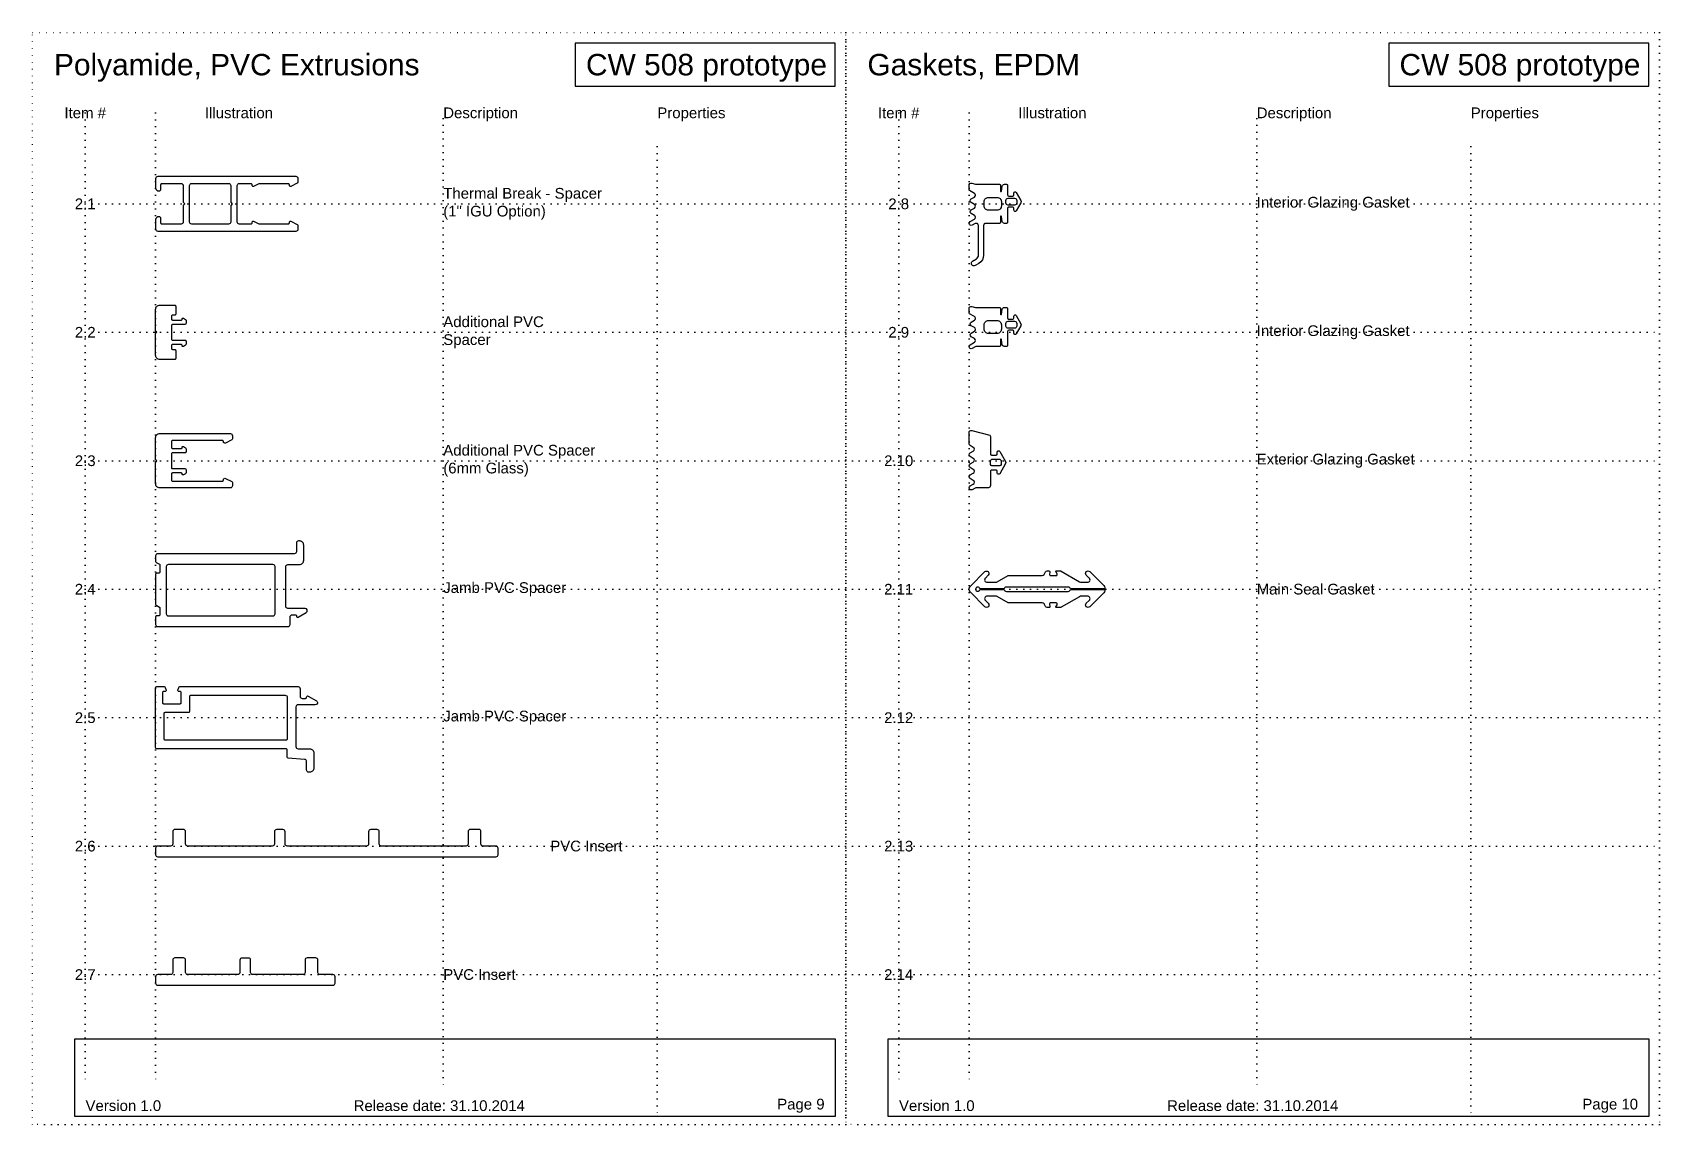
# Model space of a CAD drawing. Header units: millimetres. Extents: x -17234 to -8874, y -2869 to 1211.
# Drawn here: x -15334.3 to -14954.3, y 445.8 to 700.8 of the extents above; entities that cross this region are included whole.
import ezdxf
from ezdxf.enums import TextEntityAlignment as Align

# ---------------------------------------------------------------- set-up
doc = ezdxf.new("R2010")
doc.units = ezdxf.units.MM
doc.linetypes.add('ACAD_ISO07W100', pattern=[3, 0, -3])
doc.layers.get('Defpoints').update_dxf_attribs({"linetype": 'ACAD_ISO07W100', "true_color": 0x105689})
for name, color, linetype in [('Gasket EPDM', 32, 'Continuous'), ('PVC Spacer', 3, 'Continuous'), ('Text', 2, 'Continuous'), ('Thermal Break', 3, 'Continuous')]:
    doc.layers.add(name, color=color, linetype=linetype)
doc.styles.get("Standard").update_dxf_attribs({"font": 'arial.ttf'})

msp = doc.modelspace()

# ---------------------------------------------------------------- texts
at = {"layer": 'Text', "color": 1, "ltscale": 0.5}
for p in [(-15146.831, 695.761), (-14956.831, 695.761)]:
    msp.add_text('CW 508 prototype ', height=5, dxfattribs=at).set_placement(p, align=Align.TOP_RIGHT)
for s, p in [('Item #', (-15322.027, 682.011)), ('Item #', (-15132.027, 682.011)), ('2.1', (-15322.027, 660.761)), ('2.8', (-15132.027, 660.761)), ('2.2', (-15322.027, 630.761)), ('2.9', (-15132.027, 630.761)), ('2.3', (-15322.027, 600.761)), ('2.10', (-15132.027, 600.761)), ('2.4', (-15322.027, 570.761)), ('2.11', (-15132.027, 570.761)), ('2.5', (-15322.027, 540.761)), ('2.12', (-15132.027, 540.761)), ('2.6', (-15322.027, 510.761)), ('2.13', (-15132.027, 510.761)), ('2.7', (-15322.027, 480.761)), ('2.14', (-15132.027, 480.761))]:
    msp.add_text(s, height=2.5, dxfattribs=at).set_placement(p, align=Align.MIDDLE_CENTER)
for s, p in [('Illustration', (-15294.075, 683.261)), ('Description', (-15238.398, 683.261)), ('Properties', (-15188.398, 683.261)), ('Illustration', (-15104.075, 683.261)), ('Description', (-15048.398, 683.261)), ('Properties', (-14998.398, 683.261))]:
    msp.add_text(s, height=2.5, dxfattribs=at).set_placement(p, align=Align.TOP_LEFT)
for s, width, insert, char_height, attachment_point in [('Polyamide, PVC Extrusions', 85.18643, (-15329.331, 695.761), 5, 1), ('Gaskets, EPDM', 49.20416, (-15139.331, 695.761), 5, 1), ('\\A1;Thermal Break - Spacer\\P(1" IGU Option)', 52.77627, (-15238.398, 660.761), 2.5, 4), ('\\A1;Interior Glazing Gasket', 52.77627, (-15048.398, 660.761), 2.5, 4), ('\\A1;Additional PVC\\PSpacer', 51.99105, (-15238.398, 630.761), 2.5, 4), ('\\A1;Interior Glazing Gasket', 52.77627, (-15048.398, 630.761), 2.5, 4), ('\\A1;Additional PVC Spacer\\P(6mm Glass)', 59.2503, (-15238.398, 600.761), 2.5, 4), ('\\A1;Exterior Glazing Gasket', 52.77627, (-15048.398, 600.761), 2.5, 4), ('\\A1;Jamb PVC Spacer', 49.95372, (-15238.398, 570.761), 2.5, 4), ('\\A1;Main Seal Gasket', 52.77627, (-15048.398, 570.761), 2.5, 4), ('\\A1;Jamb PVC Spacer', 49.95372, (-15238.398, 540.761), 2.5, 4), ('\\A1;PVC Insert', 17.78414, (-15213.398, 510.761), 2.5, 4), ('\\A1;PVC Insert', 17.78414, (-15238.398, 480.761), 2.5, 4), ('Version 1.0', 17.525, (-15321.954, 450.136), 2.5, 4), ('Release date: 31.10.2014', 39.85788, (-15239.331, 450.136), 2.5, 5), ('Page 9', 10.94076, (-15149.331, 450.136), 2.5, 6), ('Version 1.0', 17.525, (-15131.954, 450.136), 2.5, 4), ('Release date: 31.10.2014', 39.85788, (-15049.331, 450.136), 2.5, 5), ('Page 10', 12.86947, (-14959.331, 450.136), 2.5, 6)]:
    msp.add_mtext_dynamic_manual_height_columns(s, width=width, gutter_width=12.5, heights=[0], dxfattribs=dict(at, insert=insert, char_height=char_height, attachment_point=attachment_point))

# ---------------------------------------------------------------- linework, layer by layer
at = {"layer": 'Defpoints', "color": 1, "ltscale": 0.5}
for points in [[(-15334.331, 700.761), (-15144.331, 700.761), (-15144.331, 445.761), (-15334.331, 445.761), (-15334.331, 700.761)], [(-15144.331, 700.761), (-14954.331, 700.761), (-14954.331, 445.761), (-15144.331, 445.761), (-15144.331, 700.761)], [(-15322.027, 682.011), (-15322.027, 455.831)], [(-15305.584, 682.011), (-15305.584, 455.831)], [(-15238.398, 680.717), (-15238.398, 454.537)], [(-15132.027, 682.011), (-15132.027, 455.831)], [(-15115.584, 682.011), (-15115.584, 455.831)], [(-15048.398, 680.717), (-15048.398, 454.537)], [(-15188.398, 674.143), (-15188.398, 447.963)], [(-14998.398, 674.143), (-14998.398, 447.963)], [(-15322.027, 660.761), (-14954.331, 660.761)], [(-15322.027, 630.761), (-14954.331, 630.761)], [(-15322.027, 600.761), (-14954.331, 600.761)], [(-15322.027, 570.761), (-14954.331, 570.761)], [(-15322.027, 540.761), (-14954.331, 540.761)], [(-15322.027, 510.761), (-14954.331, 510.761)], [(-15322.027, 480.761), (-14954.331, 480.761)]]:
    msp.add_lwpolyline(points, dxfattribs=at)
at = {"layer": 'Gasket EPDM', "color": 1, "ltscale": 0.5}
msp.add_lwpolyline([(-15114.334, 657.183, 0.5773503), (-15114.334, 658.049), (-15115.066, 658.471, -0.5773503), (-15115.066, 659.337), (-15114.334, 659.76, 0.5773503), (-15114.334, 660.626), (-15115.066, 661.049, -0.5773503), (-15115.066, 661.915), (-15114.334, 662.337, 0.5773503), (-15114.334, 663.203), (-15115.459, 663.853, -0.2679492), (-15115.584, 664.069), (-15115.584, 665.075), (-15115.584, 665.075, -0.4931454), (-15114.954, 665.558), (-15114.116, 665.333, 0.0655435), (-15114.051, 665.324), (-15108.489, 665.324, -0.4142136), (-15108.239, 665.074), (-15108.239, 663.719, 0.9163312), (-15108.04, 663.702), (-15107.827, 664.911, -0.3639702), (-15107.335, 665.324), (-15106.834, 665.324, -0.4142136), (-15106.584, 665.074), (-15106.584, 662.826, 0.4142136), (-15106.334, 662.576), (-15105.382, 662.576, 0.4067447), (-15105.122, 662.826), (-15105.122, 663.276, -0.767327), (-15104.563, 663.426), (-15103.465, 661.524, -0.2679492), (-15103.465, 661.024), (-15104.563, 659.123, -0.767327), (-15105.122, 659.273), (-15105.122, 659.723, 0.4067447), (-15105.382, 659.973), (-15106.334, 659.973, 0.4142136), (-15106.584, 659.723), (-15106.584, 656.447, -0.4142136), (-15106.834, 656.197), (-15107.335, 656.197, -0.3639702), (-15107.827, 656.61), (-15108.04, 657.82, 0.9163312), (-15108.239, 657.802), (-15108.239, 656.447, -0.4142136), (-15108.489, 656.197), (-15111.684, 656.197, 0.4142136), (-15112.184, 655.697), (-15112.184, 648.766, -0.2679492), (-15113.284, 646.861), (-15114.16, 646.355, -1), (-15114.76, 647.394), (-15113.884, 647.9, 0.2679492), (-15113.384, 648.766), (-15113.384, 655.697, 0.4142136), (-15113.884, 656.197), (-15113.907, 656.197, 0.1316525), (-15114.157, 656.13), (-15114.834, 655.739, -1), (-15115.334, 656.605), (-15115.334, 656.605), (-15114.334, 657.183, 0.2679492)], format="xyb", dxfattribs=at)
for points in [[(-15114.084, 662.77), (-15114.084, 662.915)], [(-15114.084, 634.016), (-15114.084, 634.16)]]:
    msp.add_lwpolyline(points, dxfattribs=at)
for points in [[(-15108.04, 660.247, -0.4142136), (-15109.04, 659.247), (-15111.05, 659.247, -0.4142136), (-15112.05, 660.247), (-15112.05, 661.274, -0.4142136), (-15111.05, 662.274), (-15109.04, 662.274, -0.4142136), (-15108.04, 661.274)], [(-15104.463, 660.974, -0.4142136), (-15104.963, 660.474), (-15106.472, 660.474, -0.4142136), (-15106.972, 660.974), (-15106.972, 661.574, -0.4142136), (-15106.472, 662.074), (-15104.963, 662.074, -0.4142136), (-15104.463, 661.574)], [(-15114.334, 628.428, 0.5773503), (-15114.334, 629.294), (-15115.066, 629.716, -0.5773503), (-15115.066, 630.583), (-15114.334, 631.005, 0.5773503), (-15114.334, 631.871), (-15115.066, 632.294, -0.5773503), (-15115.066, 633.16), (-15114.334, 633.583, 0.5773503), (-15114.334, 634.449), (-15115.459, 635.098, -0.2679492), (-15115.584, 635.315), (-15115.584, 636.32), (-15115.584, 636.32, -0.4931454), (-15114.954, 636.803), (-15114.116, 636.578, 0.0655435), (-15114.051, 636.569), (-15108.489, 636.569, -0.4142136), (-15108.239, 636.319), (-15108.239, 634.964, 0.9163312), (-15108.04, 634.947), (-15107.827, 636.156, -0.3639702), (-15107.335, 636.569), (-15106.834, 636.569, -0.4142136), (-15106.584, 636.319), (-15106.584, 634.071, 0.4142136), (-15106.334, 633.821), (-15105.382, 633.821, 0.4067447), (-15105.122, 634.071), (-15105.122, 634.521, -0.767327), (-15104.563, 634.671), (-15103.465, 632.769, -0.2679492), (-15103.465, 632.269), (-15104.563, 630.368, -0.767327), (-15105.122, 630.518), (-15105.122, 630.968, 0.4067447), (-15105.382, 631.218), (-15106.334, 631.218, 0.4142136), (-15106.584, 630.968), (-15106.584, 627.692, -0.4142136), (-15106.834, 627.442), (-15107.335, 627.442, -0.3639702), (-15107.827, 627.855), (-15108.04, 629.065, 0.9163312), (-15108.239, 629.047), (-15108.239, 627.692, -0.4142136), (-15108.489, 627.442), (-15113.907, 627.442, 0.1316525), (-15114.157, 627.375), (-15114.834, 626.984, -1), (-15115.334, 627.85), (-15115.334, 627.85)], [(-15108.04, 631.492, -0.4142136), (-15109.04, 630.492), (-15111.05, 630.492, -0.4142136), (-15112.05, 631.492), (-15112.05, 632.519, -0.4142136), (-15111.05, 633.519), (-15109.04, 633.519, -0.4142136), (-15108.04, 632.519)], [(-15104.463, 632.219, -0.4142136), (-15104.963, 631.719), (-15106.472, 631.719, -0.4142136), (-15106.972, 632.219), (-15106.972, 632.819, -0.4142136), (-15106.472, 633.319), (-15104.963, 633.319, -0.4142136), (-15104.463, 632.819)], [(-15115.334, 599.157, -0.5773503), (-15115.334, 600.023), (-15114.602, 600.445, 0.5773503), (-15114.602, 601.311), (-15115.334, 601.734, -0.5773503), (-15115.334, 602.6), (-15114.602, 603.023, 0.5773503), (-15114.602, 603.889), (-15115.334, 604.311, -0.2679492), (-15115.584, 604.744), (-15115.584, 607.337, -0.4931454), (-15114.954, 607.82), (-15110.769, 606.698, -0.3394543), (-15110.584, 606.457), (-15110.584, 602.336, 0.4142136), (-15110.334, 602.086), (-15109.248, 602.086, 0.4142136), (-15108.998, 602.336), (-15108.998, 602.786, -0.767327), (-15108.438, 602.936), (-15107.081, 600.586, -0.2679492), (-15107.081, 600.086), (-15108.438, 597.736, -0.767327), (-15108.998, 597.886), (-15108.998, 598.336, 0.4142136), (-15109.248, 598.586), (-15110.334, 598.586, 0.4142136), (-15110.584, 598.336), (-15110.584, 594.959, -0.4142136), (-15111.084, 594.459), (-15113.907, 594.459, 0.1316525), (-15114.157, 594.392), (-15114.834, 594.002, -1), (-15115.334, 594.868), (-15114.602, 595.291, 0.5773503), (-15114.602, 596.157), (-15115.334, 596.579, -0.5773503), (-15115.334, 597.445), (-15114.602, 597.868, 0.5773503), (-15114.602, 598.734)], [(-15108.08, 600.036, -0.4142136), (-15108.58, 599.536), (-15110.089, 599.536, -0.4142136), (-15110.589, 600.036), (-15110.589, 600.636, -0.4142136), (-15110.089, 601.136), (-15108.58, 601.136, -0.4142136), (-15108.08, 600.636)], [(-15089.27, 569.138, 0.1316525), (-15089.77, 569.004), (-15094.059, 566.528, -0.1316525), (-15094.202, 566.489), (-15095.194, 566.489, -0.5773503), (-15095.293, 566.661), (-15095.012, 567.148, 0.5773503), (-15095.26, 567.577), (-15096.528, 567.577, 0.4931454), (-15096.805, 567.217), (-15096.694, 566.804, -0.4931454), (-15096.936, 566.489), (-15097.31, 566.489, -0.2679492), (-15097.743, 566.739), (-15098.082, 567.327, 0.2679492), (-15098.515, 567.577), (-15106.472, 567.577), (-15109.041, 569.061, 0.1316525), (-15109.328, 569.138), (-15111.379, 569.138, 0.6681786), (-15111.784, 568.16), (-15111.091, 567.467, -1), (-15111.9, 566.657), (-15115.289, 570.045, -0.4125144), (-15115.289, 571.476), (-15111.9, 574.864, -1), (-15111.091, 574.054), (-15111.784, 573.361, 0.6681786), (-15111.379, 572.384), (-15109.328, 572.384, 0.1316525), (-15109.041, 572.46), (-15106.472, 573.944), (-15098.515, 573.944, 0.2679492), (-15098.082, 574.194), (-15097.743, 574.782, -0.2679492), (-15097.31, 575.032), (-15096.936, 575.032, -0.4931454), (-15096.694, 574.717), (-15096.805, 574.304, 0.4931454), (-15096.528, 573.944), (-15095.26, 573.944, 0.5773503), (-15095.012, 574.373), (-15095.293, 574.86, -0.5773503), (-15095.194, 575.032), (-15094.202, 575.032, -0.1316525), (-15094.059, 574.994), (-15089.77, 572.518, 0.1316525), (-15089.27, 572.384), (-15087.909, 572.384), (-15087.909, 572.384, 0.6681786), (-15087.504, 573.361), (-15088.197, 574.054, -1), (-15087.387, 574.864), (-15084.124, 571.601, -0.1413463), (-15083.856, 571.116, -0.4813693), (-15084.1, 570.81), (-15091.93, 570.81, 0.3851704), (-15092.426, 571.258), (-15106.862, 571.258, 0.3851704), (-15107.358, 570.81), (-15113.08, 570.81, 20.0338165), (-15113.08, 570.711), (-15107.358, 570.711, 0.3851704), (-15106.862, 570.263), (-15092.426, 570.263, 0.3851704), (-15091.93, 570.711), (-15084.1, 570.711, -0.4813693), (-15083.856, 570.405, -0.1413463), (-15084.124, 569.92), (-15087.387, 566.657, -1), (-15088.197, 567.467), (-15087.504, 568.16, 0.6681786), (-15087.909, 569.138), (-15087.909, 569.138)]]:
    msp.add_lwpolyline(points, format="xyb", close=True, dxfattribs=at)
at = {"layer": 'PVC Spacer', "color": 1, "ltscale": 0.5}
for points in [[(-15301.634, 628.911), (-15298.734, 628.911, -0.4142136), (-15298.484, 628.661), (-15298.484, 627.958, -0.2679492), (-15298.609, 627.742), (-15299.084, 627.468, -0.5773503), (-15299.384, 627.641), (-15299.384, 627.711, 0.4142136), (-15299.584, 627.911), (-15301.634, 627.911, 0.4142136), (-15301.884, 627.661), (-15301.884, 627.011, 0.4142136), (-15301.634, 626.761), (-15301.134, 626.761, -0.4142136), (-15300.884, 626.511), (-15300.884, 624.661, -0.4142136), (-15301.134, 624.411), (-15304.584, 624.411, -0.4142136), (-15305.584, 625.411), (-15305.584, 630.511), (-15305.334, 630.761), (-15305.334, 630.761), (-15305.334, 630.761), (-15305.584, 631.011), (-15305.584, 636.111, -0.4142136), (-15304.584, 637.111), (-15301.134, 637.111, -0.4142136), (-15300.884, 636.861), (-15300.884, 635.011, -0.4142136), (-15301.134, 634.761), (-15301.634, 634.761, 0.4142136), (-15301.884, 634.511), (-15301.884, 633.861, 0.4142136), (-15301.634, 633.611), (-15299.584, 633.611, 0.4142136), (-15299.384, 633.811), (-15299.384, 633.88, -0.5773503), (-15299.084, 634.053), (-15298.609, 633.779, -0.2679492), (-15298.484, 633.563), (-15298.484, 632.861, -0.4142136), (-15298.734, 632.611), (-15301.634, 632.611, 0.4142136), (-15301.884, 632.361), (-15301.884, 629.161, 0.4142136)], [(-15297.371, 546.007), (-15275.325, 546.007, -0.4142136), (-15274.825, 545.507), (-15274.825, 535.764, -0.4142136), (-15275.075, 535.514), (-15303.334, 535.514, -0.4142136), (-15303.584, 535.764), (-15303.584, 541.757, -0.4142136), (-15303.334, 542.007), (-15297.871, 542.007, 0.4142136), (-15297.621, 542.257), (-15297.621, 545.757, -0.4142136)], [(-15275.334, 511.261), (-15275.334, 514.133, 0.4142136), (-15275.834, 514.633), (-15277.334, 514.633, 0.4142136), (-15277.834, 514.133), (-15277.834, 511.261, -0.4141872), (-15278.334, 510.761), (-15298.084, 510.759, -0.4142399), (-15298.584, 511.259), (-15298.584, 514.147, 0.4140314), (-15299.083, 514.647), (-15301.083, 514.648, 0.4143957), (-15301.584, 514.148), (-15301.584, 511.261, -0.4142136), (-15302.084, 510.761), (-15305.084, 510.761, 0.4142136), (-15305.584, 510.261), (-15305.584, 508.761, 0.4142136), (-15305.084, 508.261), (-15226.084, 508.261, 0.4142136), (-15225.584, 508.761), (-15225.584, 510.261, 0.4142136), (-15226.084, 510.761), (-15229.084, 510.761, -0.4142136), (-15229.584, 511.261), (-15229.584, 514.148, 0.4140314), (-15230.083, 514.648), (-15232.083, 514.65, 0.4143957), (-15232.584, 514.15), (-15232.584, 511.261, -0.4141872), (-15233.084, 510.761), (-15252.834, 510.76, -0.4142399), (-15253.334, 511.26), (-15253.334, 514.133, 0.4142136), (-15253.834, 514.633), (-15255.334, 514.633, 0.4142136), (-15255.834, 514.133), (-15255.834, 511.261, -0.4142136), (-15256.334, 510.761), (-15274.834, 510.761, -0.4142136)], [(-15298.584, 481.261), (-15298.584, 484.146, 0.4140314), (-15299.083, 484.646), (-15301.083, 484.647, 0.4143957), (-15301.584, 484.147), (-15301.584, 481.26, -0.4142136), (-15302.084, 480.76), (-15305.084, 480.76, 0.4142136), (-15305.584, 480.26), (-15305.584, 478.76, 0.4142136), (-15305.084, 478.26), (-15264.184, 478.26, 0.4142136), (-15263.684, 478.76), (-15263.684, 480.26, 0.4142136), (-15264.184, 480.76), (-15267.184, 480.76, -0.4142136), (-15267.684, 481.26), (-15267.684, 484.148, 0.4140314), (-15268.183, 484.648), (-15270.183, 484.649, 0.4143957), (-15270.684, 484.149), (-15270.684, 481.261, -0.4141872), (-15271.184, 480.761), (-15282.884, 480.759, -0.4142399), (-15283.384, 481.259), (-15283.384, 484.132, 0.4142136), (-15283.884, 484.632), (-15285.384, 484.632, 0.4142136), (-15285.884, 484.132), (-15285.884, 481.26, -0.4142136), (-15286.384, 480.76), (-15298.084, 480.761, -0.4141913)]]:
    msp.add_lwpolyline(points, format="xyb", close=True, dxfattribs=at)
for points in [[(-15290.011, 596.011, 0.4142136), (-15289.761, 596.261), (-15289.761, 596.318, -0.5575365), (-15289.254, 596.631), (-15287.77, 595.889, -0.284079), (-15287.631, 595.665), (-15287.631, 594.911, -0.4142136), (-15288.131, 594.411), (-15288.131, 594.411), (-15304.584, 594.411, -0.4142136), (-15305.584, 595.411), (-15305.584, 600.511), (-15305.334, 600.761), (-15305.334, 600.761), (-15305.334, 600.761), (-15305.584, 601.011), (-15305.584, 606.111, -0.4142136), (-15304.584, 607.111), (-15288.131, 607.111, -0.4142136), (-15287.631, 606.611), (-15287.631, 605.856, -0.284079), (-15287.77, 605.632), (-15289.254, 604.89, -0.5575365), (-15289.761, 605.203), (-15289.761, 605.261, 0.4142136), (-15290.011, 605.511), (-15290.011, 605.511), (-15301.634, 605.511, 0.4142136), (-15301.884, 605.261), (-15301.884, 603.861, 0.4142136), (-15301.634, 603.611), (-15299.584, 603.611, 0.4142136), (-15299.384, 603.811), (-15299.384, 603.88, -0.5773503), (-15299.084, 604.053), (-15298.609, 603.779, -0.2679492), (-15298.484, 603.563), (-15298.484, 602.861, -0.4142136), (-15298.734, 602.611), (-15301.634, 602.611, 0.4142136), (-15301.884, 602.361), (-15301.884, 599.161, 0.4142136), (-15301.634, 598.911), (-15298.734, 598.911, -0.4142136), (-15298.484, 598.661), (-15298.484, 597.958, -0.2679492), (-15298.609, 597.742), (-15299.084, 597.468, -0.5773503), (-15299.384, 597.641), (-15299.384, 597.711, 0.4142136), (-15299.584, 597.911), (-15301.634, 597.911, 0.4142136), (-15301.884, 597.661), (-15301.884, 596.261, 0.4142136), (-15301.634, 596.011), (-15290.011, 596.011)], [(-15274.684, 566.275, -0.4142136), (-15275.184, 566.775), (-15275.184, 576.025, -0.4142136), (-15274.684, 576.525), (-15271.986, 576.525, 0.4142136), (-15270.986, 577.525), (-15270.986, 581.025, 0.4142136), (-15271.986, 582.025), (-15272.184, 582.025, 0.4142136), (-15272.684, 581.525), (-15272.684, 579.525, -0.4142136), (-15273.184, 579.025), (-15305.084, 579.025, 0.4142136), (-15305.584, 578.525), (-15305.584, 577.246, 0.2679492), (-15305.459, 577.03), (-15304.709, 576.597, -0.2679492), (-15304.584, 576.38), (-15304.584, 574.775, -0.4142136), (-15304.834, 574.525), (-15305.334, 574.525, 0.4142136), (-15305.584, 574.275), (-15305.584, 567.246, 0.2679492), (-15305.459, 567.03), (-15304.709, 566.597, -0.2679492), (-15304.584, 566.38), (-15304.584, 564.775, -0.4142136), (-15304.834, 564.525), (-15305.334, 564.525, 0.4142136), (-15305.584, 564.275), (-15305.584, 562.525, 0.4142136), (-15305.084, 562.025), (-15274.684, 562.025, 0.4142136), (-15274.184, 562.525), (-15274.184, 564.275, -0.4142136), (-15273.684, 564.775), (-15272.934, 564.775, -0.4142136), (-15272.684, 564.525), (-15272.684, 564.458, 0.5773503), (-15272.309, 564.241), (-15270.403, 565.342, 0.767327), (-15270.653, 566.275), (-15274.684, 566.275)], [(-15278.184, 564.525, 0.4142136), (-15277.684, 565.025), (-15277.684, 576.025, 0.4142136), (-15278.184, 576.525), (-15302.584, 576.525, 0.4142136), (-15303.084, 576.025), (-15303.084, 565.025, 0.4142136), (-15302.584, 564.525), (-15278.184, 564.525)], [(-15299.625, 546.621, 0.414214), (-15299.875, 546.871), (-15300.113, 546.871, -0.4993682), (-15300.357, 547.195), (-15300.173, 547.83, -0.3338952), (-15299.933, 548.011), (-15272.325, 548.011, -0.4142136), (-15271.825, 547.511), (-15271.825, 545.761, 0.4142136), (-15271.325, 545.261), (-15270.575, 545.261, 0.4142136), (-15270.325, 545.511), (-15270.325, 545.578, -0.5773503), (-15269.95, 545.794), (-15268.044, 544.694, -0.767327), (-15268.294, 543.761), (-15272.325, 543.761, 0.4142136), (-15272.825, 543.261), (-15272.825, 534.011, 0.4142136), (-15272.325, 533.511), (-15269.627, 533.511, -0.4142136), (-15268.627, 532.511), (-15268.627, 529.011, -0.4142136), (-15269.627, 528.011), (-15269.825, 528.011, -0.4142136), (-15270.325, 528.511), (-15270.325, 530.511, 0.3888787), (-15270.782, 531.009), (-15274.593, 531.284, -0.3932268), (-15274.825, 531.534), (-15274.825, 533.261, 0.4142136), (-15275.075, 533.511), (-15305.334, 533.511, -0.4142136), (-15305.584, 533.761), (-15305.584, 547.761, -0.4142136), (-15305.334, 548.011), (-15303.556, 548.011, -0.3338952), (-15303.315, 547.83), (-15303.132, 547.195, -0.4993682), (-15303.376, 546.871), (-15303.734, 546.871, 0.4142136), (-15303.984, 546.621), (-15303.984, 544.261, 0.4142136), (-15303.734, 544.011), (-15299.875, 544.011, 0.4142136), (-15299.625, 544.261), (-15299.625, 546.624)]]:
    msp.add_lwpolyline(points, format="xyb", dxfattribs=at)
at = {"layer": 'Text', "ltscale": 0.5}
for points in [[(-15207.567, 688.261), (-15146.831, 688.261), (-15146.831, 698.261), (-15207.567, 698.261)], [(-15017.567, 688.261), (-14956.831, 688.261), (-14956.831, 698.261), (-15017.567, 698.261)], [(-15146.831, 447.636), (-15324.454, 447.636), (-15324.454, 465.776), (-15146.831, 465.776)], [(-14956.831, 447.636), (-15134.454, 447.636), (-15134.454, 465.776), (-14956.831, 465.776)]]:
    msp.add_lwpolyline(points, close=True, dxfattribs=at)
at = {"layer": 'Thermal Break', "color": 1, "ltscale": 0.5}
for points in [[(-15299.146, 661.114), (-15298.793, 660.761), (-15299.146, 660.407), (-15299.146, 656.511, -0.4142135), (-15299.646, 656.011), (-15304.084, 656.011, -0.4142136), (-15304.334, 656.261), (-15304.334, 657.261, 0.5773503), (-15305.084, 657.694), (-15305.334, 657.549, 0.2679492), (-15305.584, 657.116), (-15305.584, 654.911, 0.4142136), (-15305.084, 654.411), (-15272.781, 654.411, 0.4142136), (-15272.281, 654.911), (-15272.281, 655.665, 0.284079), (-15272.42, 655.889), (-15273.904, 656.631, 0.5575365), (-15274.411, 656.318), (-15274.411, 656.261, -0.4142136), (-15274.661, 656.011), (-15281.315, 656.011, -0.1164338), (-15281.427, 656.037), (-15282.615, 656.631, 0.5575365), (-15283.121, 656.318), (-15283.121, 656.261, -0.4142136), (-15283.371, 656.011), (-15286.034, 656.011, -0.4142136), (-15286.534, 656.511), (-15286.534, 665.011, -0.4142136), (-15286.034, 665.511), (-15283.375, 665.511, -0.4142136), (-15283.125, 665.261), (-15283.125, 665.203, 0.5575365), (-15282.618, 664.89), (-15281.43, 665.484, -0.1164338), (-15281.319, 665.511), (-15274.661, 665.511, -0.4142136), (-15274.411, 665.261), (-15274.411, 665.203, 0.5575365), (-15273.904, 664.89), (-15272.42, 665.632, 0.284079), (-15272.281, 665.856), (-15272.281, 666.611, 0.4142136), (-15272.781, 667.111), (-15305.084, 667.111, 0.4142136), (-15305.584, 666.611), (-15305.584, 664.403, 0.2679492), (-15305.334, 663.97), (-15305.084, 663.826, 0.5773503), (-15304.334, 664.259), (-15304.334, 665.261, -0.4142136), (-15304.084, 665.511), (-15299.646, 665.511, -0.4142136), (-15299.146, 665.011), (-15299.146, 661.114)], [(-15288.034, 661.114), (-15287.68, 660.761), (-15288.034, 660.407), (-15288.034, 656.511, -0.4142135), (-15288.534, 656.011), (-15297.146, 656.011, -0.4142136), (-15297.646, 656.511), (-15297.646, 665.011, -0.4142136), (-15297.146, 665.511), (-15288.534, 665.511, -0.4142136), (-15288.034, 665.011), (-15288.034, 661.114)]]:
    msp.add_lwpolyline(points, format="xyb", dxfattribs=at)

msp.set_redraw_order([(e.dxf.handle, doc.entitydb.next_handle()) for e in msp.query("TEXT MTEXT ATTDEF DIMENSION ARC_DIMENSION")])  # texts and dimensions are drawn at this point

doc.saveas('drawing.dxf')
